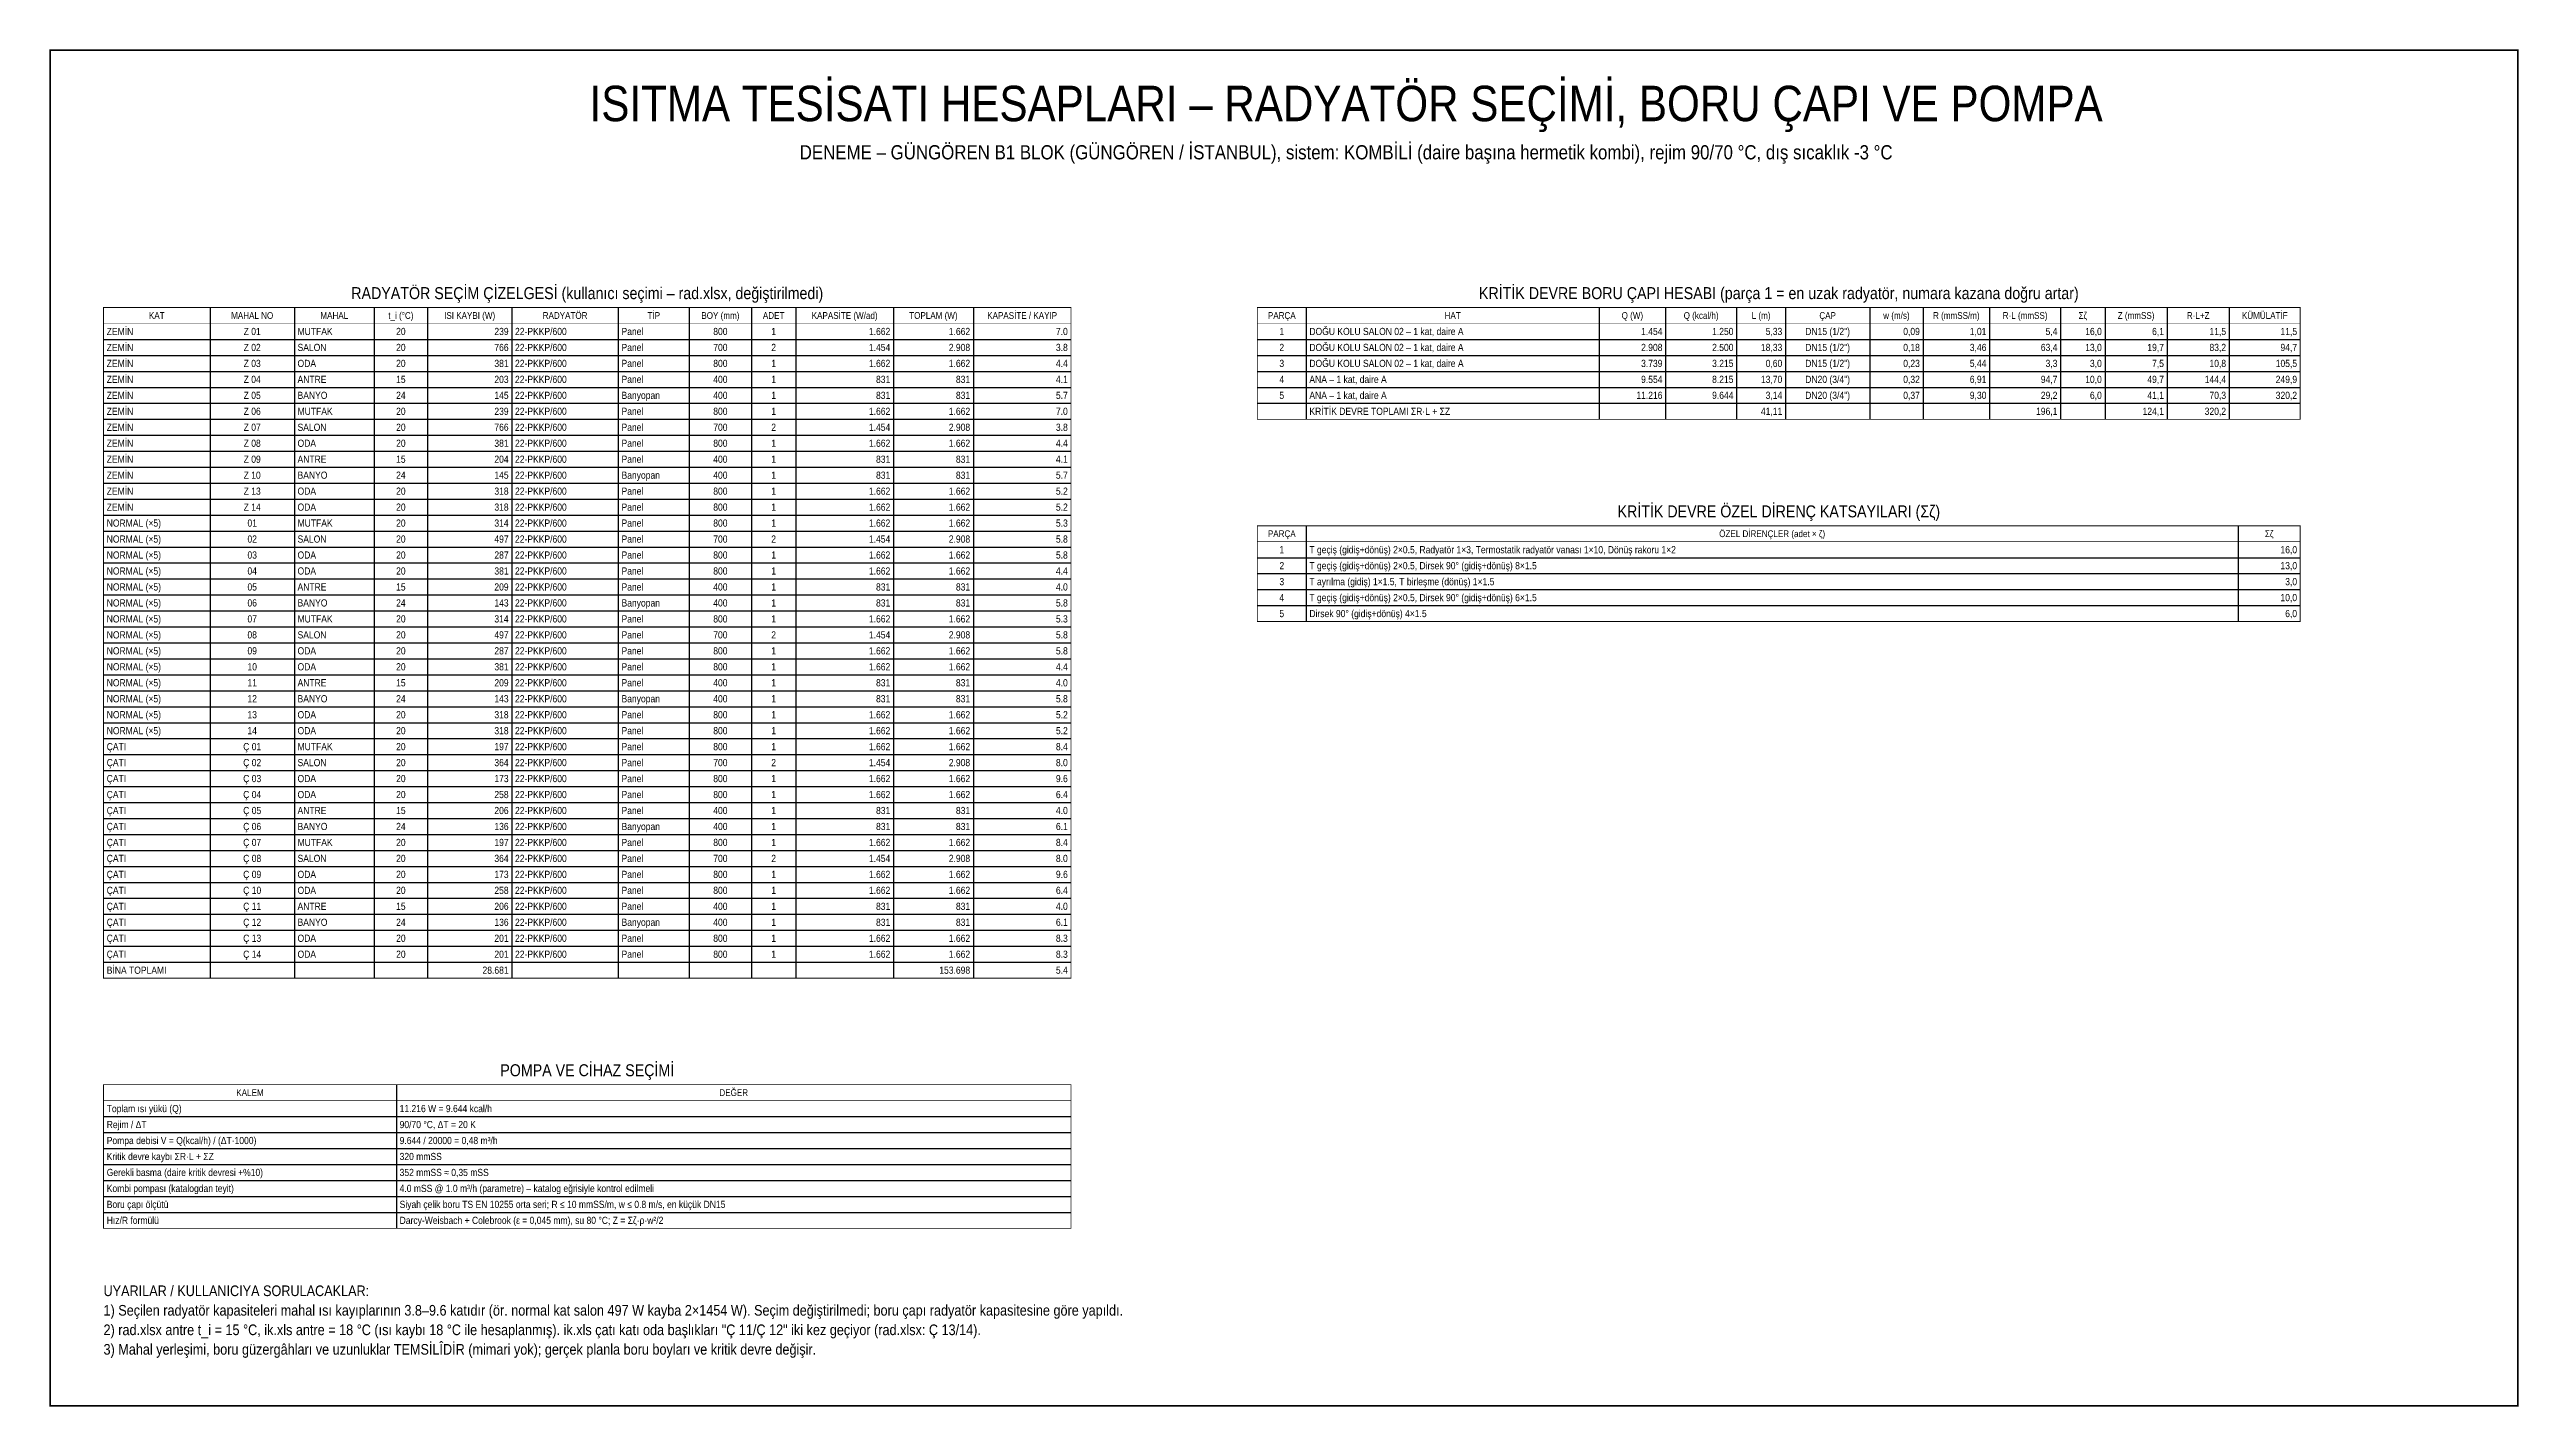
# Model space of a CAD drawing. Header units: centimetres. Extents: x -61 to 10101, y -10239 to 1521.
# Drawn here: x -61 to 2721, y -10239 to -8709 of the extents above; entities that cross this region are included whole.
import ezdxf
from ezdxf.enums import TextEntityAlignment as Align

# ---------------------------------------------------------------- set-up
doc = ezdxf.new("R2010")
doc.units = ezdxf.units.CM
for name, color, linetype in [('ROTAS-BASLIK', 7, 'Continuous'), ('ROTAS-DENEME', 1, 'Continuous'), ('ROTAS-PAFTA', 7, 'Continuous'), ('ROTAS-TABLO', 7, 'Continuous'), ('ROTAS-YAZI', 7, 'Continuous')]:
    doc.layers.add(name, color=color, linetype=linetype)
doc.styles.add('ROTAS', font='arial.ttf')

msp = doc.modelspace()

# ---------------------------------------------------------------- texts
at = {"layer": 'ROTAS-BASLIK', "style": 'ROTAS', "width": 0.85}
for s, height, p in [('ISITMA TESİSATI HESAPLARI – RADYATÖR SEÇİMİ, BORU ÇAPI VE POMPA', 40, (1400, -8770)), ('RADYATÖR SEÇİM ÇİZELGESİ (kullanıcı seçimi – rad.xlsx, değiştirilmedi)', 13.5, (545, -8983.8)), ('KRİTİK DEVRE BORU ÇAPI HESABI (parça 1 = en uzak radyatör, numara kazana doğru artar)', 13.5, (1887.5, -8983.8)), ('KRİTİK DEVRE ÖZEL DİRENÇ KATSAYILARI (Σζ)', 13.5, (1887.5, -9229.8)), ('POMPA VE CİHAZ SEÇİMİ', 13.5, (545, -9859.8))]:
    msp.add_text(s, height=height, dxfattribs=at).set_placement(p, align=Align.MIDDLE_CENTER)
at = {"layer": 'ROTAS-DENEME', "style": 'ROTAS', "width": 0.85}
msp.add_text('DENEME – GÜNGÖREN B1 BLOK (GÜNGÖREN / İSTANBUL), sistem: KOMBİLİ (daire başına hermetik kombi), rejim 90/70 °C, dış sıcaklık -3 °C', height=16, dxfattribs=at).set_placement((1400, -8825), align=Align.MIDDLE_CENTER)
msp.add_text('UYARILAR / KULLANICIYA SORULACAKLAR:', height=12, dxfattribs=at).set_placement((0, -10118), align=Align.BOTTOM_LEFT)
at = {"layer": 'ROTAS-TABLO', "style": 'ROTAS', "width": 0.85}
for s, height, p in [('KAT', 7.65, (60, -9009)), ('MAHAL NO', 7.65, (167.5, -9009)), ('MAHAL', 7.65, (260, -9009)), ('t_i (°C)', 7.65, (335, -9009)), ('ISI KAYBI (W)', 7.65, (412.5, -9009)), ('RADYATÖR', 7.65, (520, -9009)), ('TİP', 7.65, (620, -9009)), ('BOY (mm)', 7.65, (695, -9009)), ('ADET', 7.65, (755, -9009)), ('KAPASİTE (W/ad)', 7.65, (835, -9009)), ('TOPLAM (W)', 7.65, (935, -9009)), ('KAPASİTE / KAYIP', 7.65, (1035, -9009)), ('PARÇA', 7.65, (1327.5, -9009)), ('HAT', 7.65, (1520, -9009)), ('Q (W)', 7.65, (1722.5, -9009)), ('Q (kcal/h)', 7.65, (1800, -9009)), ('L (m)', 7.65, (1867.5, -9009)), ('ÇAP', 7.65, (1942.5, -9009)), ('w (m/s)', 7.65, (2020, -9009)), ('R (mmSS/m)', 7.65, (2087.5, -9009)), ('R·L (mmSS)', 7.65, (2165, -9009)), ('Σζ', 7.65, (2230, -9009)), ('Z (mmSS)', 7.65, (2290, -9009)), ('R·L+Z', 7.65, (2360, -9009)), ('KÜMÜLATİF', 7.65, (2435, -9009)), ('Z 01', 8.1, (167.5, -9027)), ('Z 02', 8.1, (167.5, -9045)), ('20', 8.1, (335, -9027)), ('20', 8.1, (335, -9045)), ('800', 8.1, (695, -9027)), ('700', 8.1, (695, -9045)), ('2', 8.1, (755, -9045)), ('1', 8.1, (755, -9027)), ('2', 8.1, (1327.5, -9045)), ('1', 8.1, (1327.5, -9027)), ('DN15 (1/2")', 8.1, (1942.5, -9027)), ('DN15 (1/2")', 8.1, (1942.5, -9045)), ('Z 03', 8.1, (167.5, -9063)), ('20', 8.1, (335, -9063)), ('800', 8.1, (695, -9063)), ('1', 8.1, (755, -9063)), ('3', 8.1, (1327.5, -9063)), ('DN15 (1/2")', 8.1, (1942.5, -9063)), ('Z 04', 8.1, (167.5, -9081)), ('Z 05', 8.1, (167.5, -9099)), ('24', 8.1, (335, -9099)), ('15', 8.1, (335, -9081)), ('400', 8.1, (695, -9081)), ('400', 8.1, (695, -9099)), ('1', 8.1, (755, -9081)), ('1', 8.1, (755, -9099)), ('4', 8.1, (1327.5, -9081)), ('5', 8.1, (1327.5, -9099)), ('DN20 (3/4")', 8.1, (1942.5, -9081)), ('DN20 (3/4")', 8.1, (1942.5, -9099)), ('Z 06', 8.1, (167.5, -9117)), ('20', 8.1, (335, -9117)), ('800', 8.1, (695, -9117)), ('1', 8.1, (755, -9117)), ('Z 07', 8.1, (167.5, -9135)), ('Z 08', 8.1, (167.5, -9153)), ('20', 8.1, (335, -9135)), ('20', 8.1, (335, -9153)), ('800', 8.1, (695, -9153)), ('700', 8.1, (695, -9135)), ('2', 8.1, (755, -9135)), ('1', 8.1, (755, -9153)), ('Z 09', 8.1, (167.5, -9171)), ('15', 8.1, (335, -9171)), ('400', 8.1, (695, -9171)), ('1', 8.1, (755, -9171)), ('Z 10', 8.1, (167.5, -9189)), ('Z 13', 8.1, (167.5, -9207)), ('24', 8.1, (335, -9189)), ('20', 8.1, (335, -9207)), ('400', 8.1, (695, -9189)), ('800', 8.1, (695, -9207)), ('1', 8.1, (755, -9189)), ('1', 8.1, (755, -9207)), ('Z 14', 8.1, (167.5, -9225)), ('20', 8.1, (335, -9225)), ('800', 8.1, (695, -9225)), ('1', 8.1, (755, -9225)), ('01', 8.1, (167.5, -9243)), ('02', 8.1, (167.5, -9261)), ('20', 8.1, (335, -9243)), ('20', 8.1, (335, -9261)), ('800', 8.1, (695, -9243)), ('700', 8.1, (695, -9261)), ('2', 8.1, (755, -9261)), ('1', 8.1, (755, -9243)), ('PARÇA', 7.65, (1327.5, -9255)), ('ÖZEL DİRENÇLER (adet × ζ)', 7.65, (1880, -9255)), ('Σζ', 7.65, (2440, -9255)), ('03', 8.1, (167.5, -9279)), ('20', 8.1, (335, -9279)), ('800', 8.1, (695, -9279)), ('1', 8.1, (755, -9279)), ('2', 8.1, (1327.5, -9291)), ('1', 8.1, (1327.5, -9273)), ('04', 8.1, (167.5, -9297)), ('05', 8.1, (167.5, -9315)), ('20', 8.1, (335, -9297)), ('15', 8.1, (335, -9315)), ('400', 8.1, (695, -9315)), ('800', 8.1, (695, -9297)), ('1', 8.1, (755, -9297)), ('1', 8.1, (755, -9315)), ('3', 8.1, (1327.5, -9309)), ('06', 8.1, (167.5, -9333)), ('07', 8.1, (167.5, -9351)), ('24', 8.1, (335, -9333)), ('20', 8.1, (335, -9351)), ('400', 8.1, (695, -9333)), ('800', 8.1, (695, -9351)), ('1', 8.1, (755, -9333)), ('1', 8.1, (755, -9351)), ('4', 8.1, (1327.5, -9327)), ('5', 8.1, (1327.5, -9345)), ('08', 8.1, (167.5, -9369)), ('20', 8.1, (335, -9369)), ('700', 8.1, (695, -9369)), ('2', 8.1, (755, -9369)), ('09', 8.1, (167.5, -9387)), ('10', 8.1, (167.5, -9405)), ('20', 8.1, (335, -9387)), ('20', 8.1, (335, -9405)), ('800', 8.1, (695, -9387)), ('800', 8.1, (695, -9405)), ('1', 8.1, (755, -9387)), ('1', 8.1, (755, -9405)), ('11', 8.1, (167.5, -9423)), ('15', 8.1, (335, -9423)), ('400', 8.1, (695, -9423)), ('1', 8.1, (755, -9423)), ('12', 8.1, (167.5, -9441)), ('13', 8.1, (167.5, -9459)), ('24', 8.1, (335, -9441)), ('20', 8.1, (335, -9459)), ('400', 8.1, (695, -9441)), ('800', 8.1, (695, -9459)), ('1', 8.1, (755, -9441)), ('1', 8.1, (755, -9459)), ('14', 8.1, (167.5, -9477)), ('20', 8.1, (335, -9477)), ('800', 8.1, (695, -9477)), ('1', 8.1, (755, -9477)), ('Ç 01', 8.1, (167.5, -9495)), ('Ç 02', 8.1, (167.5, -9513)), ('20', 8.1, (335, -9495)), ('20', 8.1, (335, -9513)), ('800', 8.1, (695, -9495)), ('700', 8.1, (695, -9513)), ('2', 8.1, (755, -9513)), ('1', 8.1, (755, -9495)), ('Ç 03', 8.1, (167.5, -9531)), ('20', 8.1, (335, -9531)), ('800', 8.1, (695, -9531)), ('1', 8.1, (755, -9531)), ('Ç 04', 8.1, (167.5, -9549)), ('Ç 05', 8.1, (167.5, -9567)), ('20', 8.1, (335, -9549)), ('15', 8.1, (335, -9567)), ('400', 8.1, (695, -9567)), ('800', 8.1, (695, -9549)), ('1', 8.1, (755, -9549)), ('1', 8.1, (755, -9567)), ('Ç 06', 8.1, (167.5, -9585)), ('24', 8.1, (335, -9585)), ('400', 8.1, (695, -9585)), ('1', 8.1, (755, -9585)), ('Ç 07', 8.1, (167.5, -9603)), ('Ç 08', 8.1, (167.5, -9621)), ('20', 8.1, (335, -9603)), ('20', 8.1, (335, -9621)), ('800', 8.1, (695, -9603)), ('700', 8.1, (695, -9621)), ('2', 8.1, (755, -9621)), ('1', 8.1, (755, -9603)), ('Ç 09', 8.1, (167.5, -9639)), ('Ç 10', 8.1, (167.5, -9657)), ('20', 8.1, (335, -9639)), ('20', 8.1, (335, -9657)), ('800', 8.1, (695, -9639)), ('800', 8.1, (695, -9657)), ('1', 8.1, (755, -9639)), ('1', 8.1, (755, -9657)), ('Ç 11', 8.1, (167.5, -9675)), ('15', 8.1, (335, -9675)), ('400', 8.1, (695, -9675)), ('1', 8.1, (755, -9675)), ('Ç 12', 8.1, (167.5, -9693)), ('Ç 13', 8.1, (167.5, -9711)), ('24', 8.1, (335, -9693)), ('20', 8.1, (335, -9711)), ('400', 8.1, (695, -9693)), ('800', 8.1, (695, -9711)), ('1', 8.1, (755, -9693)), ('1', 8.1, (755, -9711)), ('Ç 14', 8.1, (167.5, -9729)), ('20', 8.1, (335, -9729)), ('800', 8.1, (695, -9729)), ('1', 8.1, (755, -9729)), ('KALEM', 7.65, (165, -9885)), ('DEĞER', 7.65, (710, -9885))]:
    msp.add_text(s, height=height, dxfattribs=at).set_placement(p, align=Align.MIDDLE_CENTER)
for s, p in [('ZEMİN', (3.6, -9027)), ('ZEMİN', (3.6, -9045)), ('SALON', (218.6, -9045)), ('MUTFAK', (218.6, -9027)), ('22-PKKP/600', (463.6, -9027)), ('22-PKKP/600', (463.6, -9045)), ('Panel', (583.6, -9027)), ('Panel', (583.6, -9045)), ('DOĞU KOLU SALON 02 – 1 kat, daire A', (1358.6, -9027)), ('DOĞU KOLU SALON 02 – 1 kat, daire A', (1358.6, -9045)), ('ZEMİN', (3.6, -9063)), ('ODA', (218.6, -9063)), ('22-PKKP/600', (463.6, -9063)), ('Panel', (583.6, -9063)), ('DOĞU KOLU SALON 02 – 1 kat, daire A', (1358.6, -9063)), ('ZEMİN', (3.6, -9081)), ('ZEMİN', (3.6, -9099)), ('ANTRE', (218.6, -9081)), ('BANYO', (218.6, -9099)), ('22-PKKP/600', (463.6, -9081)), ('22-PKKP/600', (463.6, -9099)), ('Panel', (583.6, -9081)), ('Banyopan', (583.6, -9099)), ('ANA – 1 kat, daire A', (1358.6, -9081)), ('ANA – 1 kat, daire A', (1358.6, -9099)), ('ZEMİN', (3.6, -9117)), ('MUTFAK', (218.6, -9117)), ('22-PKKP/600', (463.6, -9117)), ('Panel', (583.6, -9117)), ('KRİTİK DEVRE TOPLAMI ΣR·L + ΣZ', (1358.6, -9117)), ('ZEMİN', (3.6, -9135)), ('ZEMİN', (3.6, -9153)), ('SALON', (218.6, -9135)), ('ODA', (218.6, -9153)), ('22-PKKP/600', (463.6, -9135)), ('22-PKKP/600', (463.6, -9153)), ('Panel', (583.6, -9135)), ('Panel', (583.6, -9153)), ('ZEMİN', (3.6, -9171)), ('ANTRE', (218.6, -9171)), ('22-PKKP/600', (463.6, -9171)), ('Panel', (583.6, -9171)), ('ZEMİN', (3.6, -9189)), ('ZEMİN', (3.6, -9207)), ('ODA', (218.6, -9207)), ('BANYO', (218.6, -9189)), ('22-PKKP/600', (463.6, -9189)), ('22-PKKP/600', (463.6, -9207)), ('Banyopan', (583.6, -9189)), ('Panel', (583.6, -9207)), ('ZEMİN', (3.6, -9225)), ('ODA', (218.6, -9225)), ('22-PKKP/600', (463.6, -9225)), ('Panel', (583.6, -9225)), ('NORMAL (×5)', (3.6, -9243)), ('NORMAL (×5)', (3.6, -9261)), ('SALON', (218.6, -9261)), ('MUTFAK', (218.6, -9243)), ('22-PKKP/600', (463.6, -9243)), ('22-PKKP/600', (463.6, -9261)), ('Panel', (583.6, -9243)), ('Panel', (583.6, -9261)), ('NORMAL (×5)', (3.6, -9279)), ('ODA', (218.6, -9279)), ('22-PKKP/600', (463.6, -9279)), ('Panel', (583.6, -9279)), ('T geçiş (gidiş+dönüş) 2×0.5, Radyatör 1×3, Termostatik radyatör vanası 1×10, Dönüş rakoru 1×2', (1358.6, -9273)), ('T geçiş (gidiş+dönüş) 2×0.5, Dirsek 90° (gidiş+dönüş) 8×1.5', (1358.6, -9291)), ('NORMAL (×5)', (3.6, -9297)), ('NORMAL (×5)', (3.6, -9315)), ('ANTRE', (218.6, -9315)), ('ODA', (218.6, -9297)), ('22-PKKP/600', (463.6, -9297)), ('22-PKKP/600', (463.6, -9315)), ('Panel', (583.6, -9297)), ('Panel', (583.6, -9315)), ('T ayrılma (gidiş) 1×1.5, T birleşme (dönüş) 1×1.5', (1358.6, -9309)), ('NORMAL (×5)', (3.6, -9333)), ('NORMAL (×5)', (3.6, -9351)), ('BANYO', (218.6, -9333)), ('MUTFAK', (218.6, -9351)), ('22-PKKP/600', (463.6, -9333)), ('22-PKKP/600', (463.6, -9351)), ('Banyopan', (583.6, -9333)), ('Panel', (583.6, -9351)), ('T geçiş (gidiş+dönüş) 2×0.5, Dirsek 90° (gidiş+dönüş) 6×1.5', (1358.6, -9327)), ('Dirsek 90° (gidiş+dönüş) 4×1.5', (1358.6, -9345)), ('NORMAL (×5)', (3.6, -9369)), ('SALON', (218.6, -9369)), ('22-PKKP/600', (463.6, -9369)), ('Panel', (583.6, -9369)), ('NORMAL (×5)', (3.6, -9387)), ('NORMAL (×5)', (3.6, -9405)), ('ODA', (218.6, -9387)), ('ODA', (218.6, -9405)), ('22-PKKP/600', (463.6, -9387)), ('22-PKKP/600', (463.6, -9405)), ('Panel', (583.6, -9387)), ('Panel', (583.6, -9405)), ('NORMAL (×5)', (3.6, -9423)), ('ANTRE', (218.6, -9423)), ('22-PKKP/600', (463.6, -9423)), ('Panel', (583.6, -9423)), ('NORMAL (×5)', (3.6, -9441)), ('NORMAL (×5)', (3.6, -9459)), ('ODA', (218.6, -9459)), ('BANYO', (218.6, -9441)), ('22-PKKP/600', (463.6, -9441)), ('22-PKKP/600', (463.6, -9459)), ('Banyopan', (583.6, -9441)), ('Panel', (583.6, -9459)), ('NORMAL (×5)', (3.6, -9477)), ('ODA', (218.6, -9477)), ('22-PKKP/600', (463.6, -9477)), ('Panel', (583.6, -9477)), ('ÇATI', (3.6, -9495)), ('ÇATI', (3.6, -9513)), ('SALON', (218.6, -9513)), ('MUTFAK', (218.6, -9495)), ('22-PKKP/600', (463.6, -9495)), ('22-PKKP/600', (463.6, -9513)), ('Panel', (583.6, -9495)), ('Panel', (583.6, -9513)), ('ÇATI', (3.6, -9531)), ('ODA', (218.6, -9531)), ('22-PKKP/600', (463.6, -9531)), ('Panel', (583.6, -9531)), ('ÇATI', (3.6, -9549)), ('ÇATI', (3.6, -9567)), ('ANTRE', (218.6, -9567)), ('ODA', (218.6, -9549)), ('22-PKKP/600', (463.6, -9549)), ('22-PKKP/600', (463.6, -9567)), ('Panel', (583.6, -9549)), ('Panel', (583.6, -9567)), ('ÇATI', (3.6, -9585)), ('BANYO', (218.6, -9585)), ('22-PKKP/600', (463.6, -9585)), ('Banyopan', (583.6, -9585)), ('ÇATI', (3.6, -9603)), ('ÇATI', (3.6, -9621)), ('SALON', (218.6, -9621)), ('MUTFAK', (218.6, -9603)), ('22-PKKP/600', (463.6, -9603)), ('22-PKKP/600', (463.6, -9621)), ('Panel', (583.6, -9603)), ('Panel', (583.6, -9621)), ('ÇATI', (3.6, -9639)), ('ÇATI', (3.6, -9657)), ('ODA', (218.6, -9639)), ('ODA', (218.6, -9657)), ('22-PKKP/600', (463.6, -9639)), ('22-PKKP/600', (463.6, -9657)), ('Panel', (583.6, -9639)), ('Panel', (583.6, -9657)), ('ÇATI', (3.6, -9675)), ('ANTRE', (218.6, -9675)), ('22-PKKP/600', (463.6, -9675)), ('Panel', (583.6, -9675)), ('ÇATI', (3.6, -9693)), ('ÇATI', (3.6, -9711)), ('ODA', (218.6, -9711)), ('BANYO', (218.6, -9693)), ('22-PKKP/600', (463.6, -9693)), ('22-PKKP/600', (463.6, -9711)), ('Banyopan', (583.6, -9693)), ('Panel', (583.6, -9711)), ('ÇATI', (3.6, -9729)), ('ODA', (218.6, -9729)), ('22-PKKP/600', (463.6, -9729)), ('Panel', (583.6, -9729)), ('BİNA TOPLAMI', (3.6, -9747)), ('Toplam ısı yükü (Q)', (3.6, -9903)), ('11.216 W = 9.644 kcal/h', (333.6, -9903)), ('Rejim / ΔT', (3.6, -9921)), ('90/70 °C, ΔT = 20 K', (333.6, -9921)), ('Pompa debisi V = Q(kcal/h) / (ΔT·1000)', (3.6, -9939)), ('Kritik devre kaybı ΣR·L + ΣZ', (3.6, -9957)), ('320 mmSS', (333.6, -9957)), ('9.644 / 20000 = 0,48 m³/h', (333.6, -9939)), ('Gerekli basma (daire kritik devresi +%10)', (3.6, -9975)), ('352 mmSS ≈ 0,35 mSS', (333.6, -9975)), ('Kombi pompası (katalogdan teyit)', (3.6, -9993)), ('Boru çapı ölçütü', (3.6, -10011)), ('4.0 mSS @ 1.0 m³/h (parametre) – katalog eğrisiyle kontrol edilmeli', (333.6, -9993)), ('Siyah çelik boru TS EN 10255 orta seri; R ≤ 10 mmSS/m, w ≤ 0.8 m/s, en küçük DN15', (333.6, -10011)), ('Hız/R formülü', (3.6, -10029)), ('Darcy-Weisbach + Colebrook (ε = 0,045 mm), su 80 °C; Z = Σζ·ρ·w²/2', (333.6, -10029))]:
    msp.add_text(s, height=8.1, dxfattribs=at).set_placement(p, align=Align.MIDDLE_LEFT)
for s, p in [('239', (456.4, -9027)), ('766', (456.4, -9045)), ('1.662', (886.4, -9027)), ('1.454', (886.4, -9045)), ('2.908', (976.4, -9045)), ('1.662', (976.4, -9027)), ('3.8', (1086.4, -9045)), ('7.0', (1086.4, -9027)), ('2.908', (1756.4, -9045)), ('1.454', (1756.4, -9027)), ('2.500', (1836.4, -9045)), ('1.250', (1836.4, -9027)), ('18,33', (1891.4, -9045)), ('5,33', (1891.4, -9027)), ('0,09', (2046.4, -9027)), ('0,18', (2046.4, -9045)), ('3,46', (2121.4, -9045)), ('1,01', (2121.4, -9027)), ('63,4', (2201.4, -9045)), ('5,4', (2201.4, -9027)), ('16,0', (2251.4, -9027)), ('13,0', (2251.4, -9045)), ('19,7', (2321.4, -9045)), ('6,1', (2321.4, -9027)), ('83,2', (2391.4, -9045)), ('11,5', (2391.4, -9027)), ('94,7', (2471.4, -9045)), ('11,5', (2471.4, -9027)), ('381', (456.4, -9063)), ('1.662', (886.4, -9063)), ('1.662', (976.4, -9063)), ('4.4', (1086.4, -9063)), ('3.739', (1756.4, -9063)), ('3.215', (1836.4, -9063)), ('0,60', (1891.4, -9063)), ('0,23', (2046.4, -9063)), ('5,44', (2121.4, -9063)), ('3,3', (2201.4, -9063)), ('3,0', (2251.4, -9063)), ('7,5', (2321.4, -9063)), ('10,8', (2391.4, -9063)), ('105,5', (2471.4, -9063)), ('203', (456.4, -9081)), ('145', (456.4, -9099)), ('831', (886.4, -9081)), ('831', (886.4, -9099)), ('831', (976.4, -9081)), ('831', (976.4, -9099)), ('4.1', (1086.4, -9081)), ('5.7', (1086.4, -9099)), ('11.216', (1756.4, -9099)), ('9.554', (1756.4, -9081)), ('8.215', (1836.4, -9081)), ('9.644', (1836.4, -9099)), ('13,70', (1891.4, -9081)), ('3,14', (1891.4, -9099)), ('0,32', (2046.4, -9081)), ('0,37', (2046.4, -9099)), ('9,30', (2121.4, -9099)), ('6,91', (2121.4, -9081)), ('94,7', (2201.4, -9081)), ('29,2', (2201.4, -9099)), ('10,0', (2251.4, -9081)), ('6,0', (2251.4, -9099)), ('49,7', (2321.4, -9081)), ('41,1', (2321.4, -9099)), ('144,4', (2391.4, -9081)), ('70,3', (2391.4, -9099)), ('320,2', (2471.4, -9099)), ('249,9', (2471.4, -9081)), ('239', (456.4, -9117)), ('1.662', (886.4, -9117)), ('1.662', (976.4, -9117)), ('7.0', (1086.4, -9117)), ('41,11', (1891.4, -9117)), ('196,1', (2201.4, -9117)), ('124,1', (2321.4, -9117)), ('320,2', (2391.4, -9117)), ('381', (456.4, -9153)), ('766', (456.4, -9135)), ('1.454', (886.4, -9135)), ('1.662', (886.4, -9153)), ('2.908', (976.4, -9135)), ('1.662', (976.4, -9153)), ('4.4', (1086.4, -9153)), ('3.8', (1086.4, -9135)), ('204', (456.4, -9171)), ('831', (886.4, -9171)), ('831', (976.4, -9171)), ('4.1', (1086.4, -9171)), ('318', (456.4, -9207)), ('145', (456.4, -9189)), ('1.662', (886.4, -9207)), ('831', (886.4, -9189)), ('1.662', (976.4, -9207)), ('831', (976.4, -9189)), ('5.7', (1086.4, -9189)), ('5.2', (1086.4, -9207)), ('318', (456.4, -9225)), ('1.662', (886.4, -9225)), ('1.662', (976.4, -9225)), ('5.2', (1086.4, -9225)), ('497', (456.4, -9261)), ('314', (456.4, -9243)), ('1.662', (886.4, -9243)), ('1.454', (886.4, -9261)), ('2.908', (976.4, -9261)), ('1.662', (976.4, -9243)), ('5.3', (1086.4, -9243)), ('5.8', (1086.4, -9261)), ('287', (456.4, -9279)), ('1.662', (886.4, -9279)), ('1.662', (976.4, -9279)), ('5.8', (1086.4, -9279)), ('16,0', (2471.4, -9273)), ('13,0', (2471.4, -9291)), ('381', (456.4, -9297)), ('209', (456.4, -9315)), ('1.662', (886.4, -9297)), ('831', (886.4, -9315)), ('1.662', (976.4, -9297)), ('831', (976.4, -9315)), ('4.4', (1086.4, -9297)), ('4.0', (1086.4, -9315)), ('3,0', (2471.4, -9309)), ('314', (456.4, -9351)), ('143', (456.4, -9333)), ('1.662', (886.4, -9351)), ('831', (886.4, -9333)), ('1.662', (976.4, -9351)), ('831', (976.4, -9333)), ('5.8', (1086.4, -9333)), ('5.3', (1086.4, -9351)), ('10,0', (2471.4, -9327)), ('6,0', (2471.4, -9345)), ('497', (456.4, -9369)), ('1.454', (886.4, -9369)), ('2.908', (976.4, -9369)), ('5.8', (1086.4, -9369)), ('381', (456.4, -9405)), ('287', (456.4, -9387)), ('1.662', (886.4, -9387)), ('1.662', (886.4, -9405)), ('1.662', (976.4, -9387)), ('1.662', (976.4, -9405)), ('4.4', (1086.4, -9405)), ('5.8', (1086.4, -9387)), ('209', (456.4, -9423)), ('831', (886.4, -9423)), ('831', (976.4, -9423)), ('4.0', (1086.4, -9423)), ('318', (456.4, -9459)), ('143', (456.4, -9441)), ('1.662', (886.4, -9459)), ('831', (886.4, -9441)), ('1.662', (976.4, -9459)), ('831', (976.4, -9441)), ('5.8', (1086.4, -9441)), ('5.2', (1086.4, -9459)), ('318', (456.4, -9477)), ('1.662', (886.4, -9477)), ('1.662', (976.4, -9477)), ('5.2', (1086.4, -9477)), ('364', (456.4, -9513)), ('197', (456.4, -9495)), ('1.662', (886.4, -9495)), ('1.454', (886.4, -9513)), ('2.908', (976.4, -9513)), ('1.662', (976.4, -9495)), ('8.4', (1086.4, -9495)), ('8.0', (1086.4, -9513)), ('173', (456.4, -9531)), ('1.662', (886.4, -9531)), ('1.662', (976.4, -9531)), ('9.6', (1086.4, -9531)), ('258', (456.4, -9549)), ('206', (456.4, -9567)), ('1.662', (886.4, -9549)), ('831', (886.4, -9567)), ('1.662', (976.4, -9549)), ('831', (976.4, -9567)), ('4.0', (1086.4, -9567)), ('6.4', (1086.4, -9549)), ('136', (456.4, -9585)), ('831', (886.4, -9585)), ('831', (976.4, -9585)), ('6.1', (1086.4, -9585)), ('364', (456.4, -9621)), ('197', (456.4, -9603)), ('1.662', (886.4, -9603)), ('1.454', (886.4, -9621)), ('2.908', (976.4, -9621)), ('1.662', (976.4, -9603)), ('8.4', (1086.4, -9603)), ('8.0', (1086.4, -9621)), ('258', (456.4, -9657)), ('173', (456.4, -9639)), ('1.662', (886.4, -9639)), ('1.662', (886.4, -9657)), ('1.662', (976.4, -9639)), ('1.662', (976.4, -9657)), ('9.6', (1086.4, -9639)), ('6.4', (1086.4, -9657)), ('206', (456.4, -9675)), ('831', (886.4, -9675)), ('831', (976.4, -9675)), ('4.0', (1086.4, -9675)), ('201', (456.4, -9711)), ('136', (456.4, -9693)), ('1.662', (886.4, -9711)), ('831', (886.4, -9693)), ('1.662', (976.4, -9711)), ('831', (976.4, -9693)), ('8.3', (1086.4, -9711)), ('6.1', (1086.4, -9693)), ('201', (456.4, -9729)), ('1.662', (886.4, -9729)), ('1.662', (976.4, -9729)), ('8.3', (1086.4, -9729)), ('28.681', (456.4, -9747)), ('153.698', (976.4, -9747)), ('5.4', (1086.4, -9747))]:
    msp.add_text(s, height=8.1, dxfattribs=at).set_placement(p, align=Align.MIDDLE_RIGHT)
at = {"layer": 'ROTAS-YAZI', "style": 'ROTAS', "width": 0.85}
for s, p in [('1) Seçilen radyatör kapasiteleri mahal ısı kayıplarının 3.8–9.6 katıdır (ör. normal kat salon 497 W kayba 2×1454 W). Seçim değiştirilmedi; boru çapı radyatör kapasitesine göre yapıldı.', (0, -10140)), ('2) rad.xlsx antre t_i = 15 °C, ik.xls antre = 18 °C (ısı kaybı 18 °C ile hesaplanmış). ik.xls çatı katı oda başlıkları "Ç 11/Ç 12" iki kez geçiyor (rad.xlsx: Ç 13/14).', (0, -10162)), ('3) Mahal yerleşimi, boru güzergâhları ve uzunluklar TEMSİLÎDİR (mimari yok); gerçek planla boru boyları ve kritik devre değişir.', (0, -10184))]:
    msp.add_text(s, height=12, dxfattribs=at).set_placement(p, align=Align.BOTTOM_LEFT)

# ---------------------------------------------------------------- linework, layer by layer
at = {"layer": 'ROTAS-PAFTA', "const_width": 2}
msp.add_lwpolyline([(-60, -10238), (2720, -10238), (2720, -8710), (-60, -8710)], close=True, dxfattribs=at)
at = {"layer": 'ROTAS-TABLO', "const_width": 1}
for points in [[(0, -9000), (1090, -9000), (1090, -9756), (0, -9756)], [(1300, -9000), (2475, -9000), (2475, -9126), (1300, -9126)], [(1300, -9246), (2475, -9246), (2475, -9354), (1300, -9354)], [(0, -9876), (1090, -9876), (1090, -10038), (0, -10038)]]:
    msp.add_lwpolyline(points, close=True, dxfattribs=at)
at = {"layer": 'ROTAS-TABLO'}
for points in [[(120, -9000), (120, -9756)], [(215, -9000), (215, -9756)], [(305, -9000), (305, -9756)], [(365, -9000), (365, -9756)], [(460, -9000), (460, -9756)], [(580, -9000), (580, -9756)], [(660, -9000), (660, -9756)], [(730, -9000), (730, -9756)], [(780, -9000), (780, -9756)], [(890, -9000), (890, -9756)], [(980, -9000), (980, -9756)], [(1355, -9000), (1355, -9126)], [(1685, -9000), (1685, -9126)], [(1760, -9000), (1760, -9126)], [(1840, -9000), (1840, -9126)], [(1895, -9000), (1895, -9126)], [(1990, -9000), (1990, -9126)], [(2050, -9000), (2050, -9126)], [(2125, -9000), (2125, -9126)], [(2205, -9000), (2205, -9126)], [(2255, -9000), (2255, -9126)], [(2325, -9000), (2325, -9126)], [(2395, -9000), (2395, -9126)], [(0, -9036), (1090, -9036)], [(1300, -9036), (2475, -9036)], [(0, -9054), (1090, -9054)], [(1300, -9054), (2475, -9054)], [(0, -9072), (1090, -9072)], [(0, -9090), (1090, -9090)], [(1300, -9072), (2475, -9072)], [(1300, -9090), (2475, -9090)], [(0, -9108), (1090, -9108)], [(1300, -9108), (2475, -9108)], [(0, -9126), (1090, -9126)], [(0, -9144), (1090, -9144)], [(0, -9162), (1090, -9162)], [(0, -9180), (1090, -9180)], [(0, -9198), (1090, -9198)], [(0, -9216), (1090, -9216)], [(0, -9234), (1090, -9234)], [(0, -9252), (1090, -9252)], [(1355, -9246), (1355, -9354)], [(2405, -9246), (2405, -9354)], [(0, -9270), (1090, -9270)], [(0, -9288), (1090, -9288)], [(1300, -9282), (2475, -9282)], [(0, -9306), (1090, -9306)], [(1300, -9300), (2475, -9300)], [(1300, -9318), (2475, -9318)], [(0, -9324), (1090, -9324)], [(0, -9342), (1090, -9342)], [(1300, -9336), (2475, -9336)], [(0, -9360), (1090, -9360)], [(0, -9378), (1090, -9378)], [(0, -9396), (1090, -9396)], [(0, -9414), (1090, -9414)], [(0, -9432), (1090, -9432)], [(0, -9450), (1090, -9450)], [(0, -9468), (1090, -9468)], [(0, -9486), (1090, -9486)], [(0, -9504), (1090, -9504)], [(0, -9522), (1090, -9522)], [(0, -9540), (1090, -9540)], [(0, -9558), (1090, -9558)], [(0, -9576), (1090, -9576)], [(0, -9594), (1090, -9594)], [(0, -9612), (1090, -9612)], [(0, -9630), (1090, -9630)], [(0, -9648), (1090, -9648)], [(0, -9666), (1090, -9666)], [(0, -9684), (1090, -9684)], [(0, -9702), (1090, -9702)], [(0, -9720), (1090, -9720)], [(0, -9738), (1090, -9738)], [(330, -9876), (330, -10038)], [(0, -9912), (1090, -9912)], [(0, -9930), (1090, -9930)], [(0, -9948), (1090, -9948)], [(0, -9966), (1090, -9966)], [(0, -9984), (1090, -9984)], [(0, -10002), (1090, -10002)], [(0, -10020), (1090, -10020)]]:
    msp.add_lwpolyline(points, dxfattribs=at)
at = {"layer": 'ROTAS-TABLO', "const_width": 0.6}
for points in [[(0, -9018), (1090, -9018)], [(1300, -9018), (2475, -9018)], [(1300, -9264), (2475, -9264)], [(0, -9894), (1090, -9894)]]:
    msp.add_lwpolyline(points, dxfattribs=at)

msp.set_redraw_order([(e.dxf.handle, doc.entitydb.next_handle()) for e in msp.query("TEXT MTEXT ATTDEF DIMENSION ARC_DIMENSION")])  # texts and dimensions are drawn at this point

doc.saveas('drawing.dxf')
